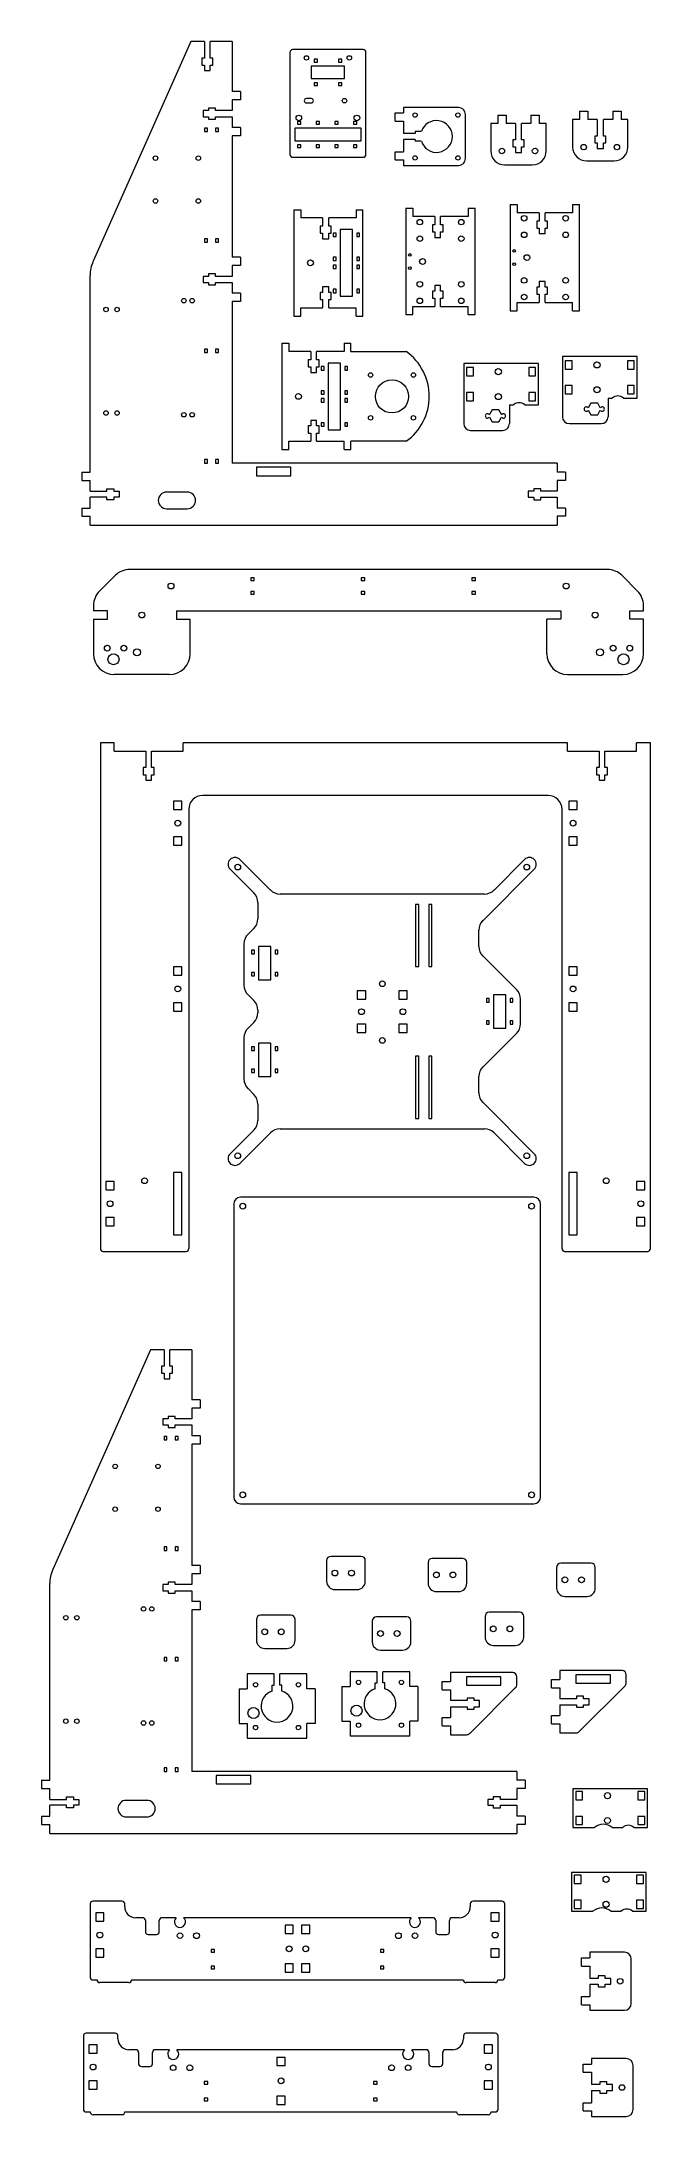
# Model space of a CAD drawing. Header units: millimetres. Extents: x -331 to 110, y -753 to 749.
import ezdxf

# ---------------------------------------------------------------- set-up
doc = ezdxf.new("R2010")
doc.units = ezdxf.units.MM

msp = doc.modelspace()

# ---------------------------------------------------------------- linework, layer by layer
at = {"color": 7, "linetype": 'Continuous', "lineweight": 15}
for p, q in [((-223, 749.4), (-293.7, 590.2)), ((-213.1, 749.4), (-223, 749.4)), ((-213.1, 737.4), (-215, 737.4)), ((-215, 737.4), (-215, 732.3)), ((-213.1, 749.4), (-213.1, 737.4)), ((-193, 749.4), (-208.9, 749.4)), ((-208.9, 737.4), (-208.9, 749.4)), ((-207, 737.4), (-208.9, 737.4)), ((-207, 732.3), (-207, 737.4)), ((-193, 749.4), (-193, 713.1)), ((-151.3, 741.5), (-151.3, 667.5)), ((-98.3, 743.5), (-149.3, 743.5)), ((-131.3, 736.5), (-133.8, 736.5)), ((-133.8, 736.5), (-133.8, 734.5)), ((-131.3, 734.5), (-131.3, 736.5)), ((-116.2, 736.5), (-116.2, 734.5)), ((-113.7, 736.5), (-116.2, 736.5)), ((-113.7, 734.5), (-113.7, 736.5)), ((-96.3, 667.5), (-96.3, 741.5)), ((-215, 732.3), (-213.1, 732.3)), ((-213.1, 732.3), (-213.1, 728.3)), ((-213.1, 728.3), (-208.9, 728.3)), ((-208.9, 728.3), (-208.9, 732.3)), ((-208.9, 732.3), (-207, 732.3)), ((-111.7, 731.5), (-135.8, 731.5)), ((-135.8, 731.5), (-135.8, 722.5)), ((-135.8, 722.5), (-111.7, 722.5)), ((-133.8, 734.5), (-131.3, 734.5)), ((-116.2, 734.5), (-113.7, 734.5)), ((-111.7, 722.5), (-111.7, 731.5)), ((-187, 713.1), (-193, 713.1)), ((-187, 707.1), (-193, 707.1)), ((-193, 707.1), (-193, 699.3)), ((-187, 713.1), (-187, 707.1)), ((-135.8, 708.1), (-139.3, 708.1)), ((-131.3, 719.5), (-133.8, 719.5)), ((-133.8, 719.5), (-133.8, 717.5)), ((-133.8, 717.5), (-131.3, 717.5)), ((-131.3, 717.5), (-131.3, 719.5)), ((-113.7, 719.5), (-116.2, 719.5)), ((-116.2, 719.5), (-116.2, 717.5)), ((-116.2, 717.5), (-113.7, 717.5)), ((-113.7, 717.5), (-113.7, 719.5)), ((-210.1, 699.3), (-214.1, 699.3)), ((-214.1, 699.3), (-214.1, 694.9)), ((-214.1, 694.9), (-210.1, 694.9)), ((-205, 701.1), (-210.1, 701.1)), ((-210.1, 701.1), (-210.1, 699.3)), ((-210.1, 694.9), (-210.1, 693.1)), ((-210.1, 693.1), (-205, 693.1)), ((-205, 699.3), (-205, 701.1)), ((-193, 699.3), (-205, 699.3)), ((-205, 693.1), (-205, 694.9)), ((-205, 694.9), (-193, 694.9)), ((-193, 694.9), (-193, 687.1)), ((-145.8, 691.5), (-145.8, 689.5)), ((-143.3, 691.5), (-145.8, 691.5)), ((-143.3, 689.5), (-143.3, 691.5)), ((-139.3, 704.9), (-135.8, 704.9)), ((-129.8, 691.5), (-132.3, 691.5)), ((-132.3, 691.5), (-132.3, 689.5)), ((-129.8, 689.5), (-129.8, 691.5)), ((-118.8, 691.5), (-118.8, 689.5)), ((-116.3, 691.5), (-118.8, 691.5)), ((-116.3, 689.5), (-116.3, 691.5)), ((-105.3, 691.5), (-105.3, 689.5)), ((-102.8, 691.5), (-105.3, 691.5)), ((-102.8, 689.5), (-102.8, 691.5)), ((-75.2, 691.6), (-75.2, 697.6)), ((-75.2, 697.6), (-69.2, 697.6)), ((-75.2, 691.6), (-69.2, 691.6)), ((-29.2, 701.6), (-69.2, 701.6)), ((-69.2, 701.6), (-69.2, 697.6)), ((-69.2, 691.6), (-69.2, 682.7)), ((-24.2, 664.6), (-24.2, 696.6)), ((-0.9, 696.1), (-0.9, 690.1)), ((-0.9, 696.1), (5.1, 696.1)), ((5.1, 696.1), (5.1, 690.1)), ((23.1, 696.1), (23.1, 690.1)), ((23.1, 696.1), (29.1, 696.1)), ((29.1, 696.1), (29.1, 690.1)), ((58.3, 692.9), (53.3, 692.9)), ((53.3, 692.9), (53.3, 672.9)), ((58.3, 698.9), (58.3, 692.9)), ((58.3, 698.9), (64.3, 698.9)), ((64.3, 698.9), (64.3, 692.9)), ((71.1, 692.9), (64.3, 692.9)), ((71.1, 692.9), (71.1, 680.9)), ((75.5, 680.9), (75.5, 692.9)), ((82.3, 692.9), (75.5, 692.9)), ((82.3, 698.9), (82.3, 692.9)), ((82.3, 698.9), (88.3, 698.9)), ((88.3, 698.9), (88.3, 692.9)), ((93.3, 692.9), (88.3, 692.9)), ((93.3, 672.9), (93.3, 692.9)), ((-213, 686.6), (-213, 684.1)), ((-211, 686.6), (-213, 686.6)), ((-213, 684.1), (-211, 684.1)), ((-211, 684.1), (-211, 686.6)), ((-205, 686.6), (-205, 684.1)), ((-203, 686.6), (-205, 686.6)), ((-205, 684.1), (-203, 684.1)), ((-203, 684.1), (-203, 686.6)), ((-187, 687.1), (-193, 687.1)), ((-187, 681.1), (-193, 681.1)), ((-193, 681.1), (-193, 593.1)), ((-187, 687.1), (-187, 681.1)), ((-99.7, 686.5), (-147.8, 686.5)), ((-147.8, 686.5), (-147.8, 677.5)), ((-147.8, 677.5), (-99.7, 677.5)), ((-145.8, 689.5), (-143.3, 689.5)), ((-132.3, 689.5), (-129.8, 689.5)), ((-118.8, 689.5), (-116.3, 689.5)), ((-105.3, 689.5), (-102.8, 689.5)), ((-99.7, 677.5), (-99.7, 686.5)), ((-60.7, 682.7), (-69.2, 682.7)), ((-69.2, 678.5), (-69.2, 669.6)), ((-60.7, 678.5), (-69.2, 678.5)), ((-56.2, 684.1), (-60.7, 684.1)), ((-60.7, 684.1), (-60.7, 682.7)), ((-60.7, 678.5), (-60.7, 677.1)), ((-56.2, 677.1), (-60.7, 677.1)), ((-5.9, 690.1), (-5.9, 670.1)), ((-0.9, 690.1), (-5.9, 690.1)), ((11.9, 690.1), (5.1, 690.1)), ((11.9, 678.1), (10.1, 678.1)), ((10.1, 678.1), (10.1, 673.1)), ((11.9, 690.1), (11.9, 678.1)), ((16.3, 678.1), (16.3, 690.1)), ((23.1, 690.1), (16.3, 690.1)), ((18.1, 678.1), (16.3, 678.1)), ((18.1, 673.1), (18.1, 678.1)), ((34.1, 690.1), (29.1, 690.1)), ((34.1, 670.1), (34.1, 690.1)), ((71.1, 680.9), (69.3, 680.9)), ((69.3, 680.9), (69.3, 675.9)), ((77.3, 680.9), (75.5, 680.9)), ((77.3, 675.9), (77.3, 680.9)), ((-149.3, 665.5), (-98.3, 665.5)), ((-145.8, 674.5), (-145.8, 672.5)), ((-143.3, 674.5), (-145.8, 674.5)), ((-145.8, 672.5), (-143.3, 672.5)), ((-143.3, 672.5), (-143.3, 674.5)), ((-132.3, 674.5), (-132.3, 672.5)), ((-129.8, 674.5), (-132.3, 674.5)), ((-132.3, 672.5), (-129.8, 672.5)), ((-129.8, 672.5), (-129.8, 674.5)), ((-116.3, 674.5), (-118.8, 674.5)), ((-118.8, 674.5), (-118.8, 672.5)), ((-118.8, 672.5), (-116.3, 672.5)), ((-116.3, 672.5), (-116.3, 674.5)), ((-102.8, 674.5), (-105.3, 674.5)), ((-105.3, 674.5), (-105.3, 672.5)), ((-105.3, 672.5), (-102.8, 672.5)), ((-102.8, 672.5), (-102.8, 674.5)), ((-75.2, 663.6), (-75.2, 669.6)), ((-75.2, 669.6), (-69.2, 669.6)), ((-75.2, 663.6), (-69.2, 663.6)), ((-69.2, 663.6), (-69.2, 659.6)), ((10.1, 673.1), (11.9, 673.1)), ((11.9, 673.1), (11.9, 669.1)), ((11.9, 669.1), (16.3, 669.1)), ((16.3, 669.1), (16.3, 673.1)), ((16.3, 673.1), (18.1, 673.1)), ((63.3, 662.9), (83.3, 662.9)), ((69.3, 675.9), (71.1, 675.9)), ((71.1, 675.9), (71.1, 671.9)), ((71.1, 671.9), (75.5, 671.9)), ((75.5, 671.9), (75.5, 675.9)), ((75.5, 675.9), (77.3, 675.9)), ((-69.2, 659.6), (-29.2, 659.6)), ((4.1, 660.1), (24.1, 660.1)), ((8.2, 631.4), (8.2, 554.4)), ((8.2, 631.4), (13.2, 631.4)), ((13.2, 631.4), (13.2, 625.4)), ((53.2, 631.4), (53.2, 625.4)), ((53.2, 631.4), (58.2, 631.4)), ((58.2, 554.4), (58.2, 631.4)), ((-148.4, 627.6), (-148.4, 550.6)), ((-148.4, 627.6), (-143.4, 627.6)), ((-143.4, 627.6), (-143.4, 621.6)), ((-127.6, 621.6), (-143.4, 621.6)), ((-127.6, 621.6), (-127.6, 615.6)), ((-123.2, 615.6), (-123.2, 621.6)), ((-103.4, 621.6), (-123.2, 621.6)), ((-103.4, 627.6), (-98.4, 627.6)), ((-103.4, 627.6), (-103.4, 621.6)), ((-98.4, 550.6), (-98.4, 627.6)), ((-67.3, 628.6), (-67.3, 551.6)), ((-67.3, 628.6), (-62.3, 628.6)), ((-62.3, 628.6), (-62.3, 622.6)), ((-46.4, 622.6), (-62.3, 622.6)), ((-46.4, 616.6), (-48.2, 616.6)), ((-48.2, 616.6), (-48.2, 611.5)), ((-46.4, 622.6), (-46.4, 616.6)), ((-42.2, 616.6), (-42.2, 622.6)), ((-22.3, 622.6), (-42.2, 622.6)), ((-40.4, 616.6), (-42.2, 616.6)), ((-40.4, 611.5), (-40.4, 616.6)), ((-22.3, 628.6), (-22.3, 622.6)), ((-22.3, 628.6), (-17.3, 628.6)), ((-17.3, 551.6), (-17.3, 628.6)), ((29.1, 625.4), (13.2, 625.4)), ((29.1, 619.4), (27.3, 619.4)), ((27.3, 619.4), (27.3, 614.3)), ((29.1, 625.4), (29.1, 619.4)), ((33.3, 619.4), (33.3, 625.4)), ((53.2, 625.4), (33.3, 625.4)), ((35.1, 619.4), (33.3, 619.4)), ((35.1, 614.3), (35.1, 619.4)), ((-213, 606.6), (-213, 604.1)), ((-211, 606.6), (-213, 606.6)), ((-213, 604.1), (-211, 604.1)), ((-211, 604.1), (-211, 606.6)), ((-205, 606.6), (-205, 604.1)), ((-203, 606.6), (-205, 606.6)), ((-205, 604.1), (-203, 604.1)), ((-203, 604.1), (-203, 606.6)), ((-127.6, 615.6), (-129.4, 615.6)), ((-129.4, 615.6), (-129.4, 610.5)), ((-129.4, 610.5), (-127.6, 610.5)), ((-127.6, 610.5), (-127.6, 606.5)), ((-127.6, 606.5), (-123.2, 606.5)), ((-121.4, 615.6), (-123.2, 615.6)), ((-123.2, 606.5), (-123.2, 610.5)), ((-123.2, 610.5), (-121.4, 610.5)), ((-121.4, 610.5), (-121.4, 615.6)), ((-117.9, 610.7), (-119.9, 610.7)), ((-119.9, 610.7), (-119.9, 608.2)), ((-119.9, 608.2), (-117.9, 608.2)), ((-117.9, 608.2), (-117.9, 610.7)), ((-105.9, 613.2), (-114.9, 613.2)), ((-114.9, 613.2), (-114.9, 565)), ((-105.9, 565), (-105.9, 613.2)), ((-100.9, 610.7), (-102.9, 610.7)), ((-102.9, 610.7), (-102.9, 608.2)), ((-102.9, 608.2), (-100.9, 608.2)), ((-100.9, 608.2), (-100.9, 610.7)), ((-48.2, 611.5), (-46.4, 611.5)), ((-46.4, 611.5), (-46.4, 607.5)), ((-46.4, 607.5), (-42.2, 607.5)), ((-42.2, 607.5), (-42.2, 611.5)), ((-42.2, 611.5), (-40.4, 611.5)), ((27.3, 614.3), (29.1, 614.3)), ((29.1, 614.3), (29.1, 610.3)), ((29.1, 610.3), (33.3, 610.3)), ((33.3, 610.3), (33.3, 614.3)), ((33.3, 614.3), (35.1, 614.3)), ((-187, 593.1), (-193, 593.1)), ((-187, 587.1), (-193, 587.1)), ((-193, 587.1), (-193, 579.3)), ((-187, 593.1), (-187, 587.1)), ((-117.9, 593.2), (-119.9, 593.2)), ((-119.9, 593.2), (-119.9, 590.7)), ((-119.9, 590.7), (-117.9, 590.7)), ((-117.9, 587.5), (-119.9, 587.5)), ((-119.9, 587.5), (-119.9, 585)), ((-117.9, 590.7), (-117.9, 593.2)), ((-117.9, 585), (-117.9, 587.5)), ((-100.9, 593.2), (-102.9, 593.2)), ((-102.9, 593.2), (-102.9, 590.7)), ((-102.9, 590.7), (-100.9, 590.7)), ((-100.9, 587.5), (-102.9, 587.5)), ((-102.9, 587.5), (-102.9, 585)), ((-100.9, 590.7), (-100.9, 593.2)), ((-100.9, 585), (-100.9, 587.5)), ((-295.8, 437.6), (-295.8, 580)), ((-210.1, 579.3), (-214.1, 579.3)), ((-214.1, 579.3), (-214.1, 574.9)), ((-214.1, 574.9), (-210.1, 574.9)), ((-205, 581.1), (-210.1, 581.1)), ((-210.1, 581.1), (-210.1, 579.3)), ((-210.1, 574.9), (-210.1, 573.1)), ((-210.1, 573.1), (-205, 573.1)), ((-205, 579.3), (-205, 581.1)), ((-193, 579.3), (-205, 579.3)), ((-205, 573.1), (-205, 574.9)), ((-205, 574.9), (-193, 574.9)), ((-193, 574.9), (-193, 567.1)), ((-123.2, 571.7), (-127.6, 571.7)), ((-127.6, 571.7), (-127.6, 567.7)), ((-123.2, 567.7), (-123.2, 571.7)), ((-119.9, 585), (-117.9, 585)), ((-102.9, 585), (-100.9, 585)), ((-46.4, 572.7), (-46.4, 568.7)), ((-42.2, 572.7), (-46.4, 572.7)), ((-42.2, 568.7), (-42.2, 572.7)), ((27.3, 571.5), (27.3, 566.4)), ((29.1, 571.5), (27.3, 571.5)), ((33.3, 575.5), (29.1, 575.5)), ((29.1, 575.5), (29.1, 571.5)), ((33.3, 571.5), (33.3, 575.5)), ((35.1, 571.5), (33.3, 571.5)), ((35.1, 566.4), (35.1, 571.5)), ((-187, 567.1), (-193, 567.1)), ((-187, 561.1), (-193, 561.1)), ((-193, 561.1), (-193, 444.1)), ((-187, 567.1), (-187, 561.1)), ((-143.4, 556.6), (-127.6, 556.6)), ((-143.4, 550.6), (-143.4, 556.6)), ((-127.6, 567.7), (-129.4, 567.7)), ((-129.4, 567.7), (-129.4, 562.6)), ((-129.4, 562.6), (-127.6, 562.6)), ((-127.6, 562.6), (-127.6, 556.6)), ((-121.4, 567.7), (-123.2, 567.7)), ((-123.2, 556.6), (-123.2, 562.6)), ((-123.2, 562.6), (-121.4, 562.6)), ((-123.2, 556.6), (-103.4, 556.6)), ((-121.4, 562.6), (-121.4, 567.7)), ((-117.9, 570), (-119.9, 570)), ((-119.9, 570), (-119.9, 567.5)), ((-119.9, 567.5), (-117.9, 567.5)), ((-117.9, 567.5), (-117.9, 570)), ((-114.9, 565), (-105.9, 565)), ((-103.4, 550.6), (-103.4, 556.6)), ((-100.9, 570), (-102.9, 570)), ((-102.9, 570), (-102.9, 567.5)), ((-102.9, 567.5), (-100.9, 567.5)), ((-100.9, 567.5), (-100.9, 570)), ((-62.3, 557.6), (-46.4, 557.6)), ((-62.3, 551.6), (-62.3, 557.6)), ((-46.4, 568.7), (-48.2, 568.7)), ((-48.2, 568.7), (-48.2, 563.6)), ((-48.2, 563.6), (-46.4, 563.6)), ((-46.4, 563.6), (-46.4, 557.6)), ((-40.4, 568.7), (-42.2, 568.7)), ((-42.2, 557.6), (-42.2, 563.6)), ((-42.2, 563.6), (-40.4, 563.6)), ((-42.2, 557.6), (-22.3, 557.6)), ((-40.4, 563.6), (-40.4, 568.7)), ((-22.3, 551.6), (-22.3, 557.6)), ((13.2, 560.4), (29.1, 560.4)), ((13.2, 554.4), (13.2, 560.4)), ((27.3, 566.4), (29.1, 566.4)), ((29.1, 566.4), (29.1, 560.4)), ((33.3, 560.4), (33.3, 566.4)), ((33.3, 566.4), (35.1, 566.4)), ((33.3, 560.4), (53.2, 560.4)), ((53.2, 554.4), (53.2, 560.4)), ((-148.4, 550.6), (-143.4, 550.6)), ((-103.4, 550.6), (-98.4, 550.6)), ((-67.3, 551.6), (-62.3, 551.6)), ((-22.3, 551.6), (-17.3, 551.6)), ((8.2, 554.4), (13.2, 554.4)), ((53.2, 554.4), (58.2, 554.4)), ((-213, 526.6), (-213, 524.1)), ((-211, 526.6), (-213, 526.6)), ((-211, 524.1), (-211, 526.6)), ((-205, 526.6), (-205, 524.1)), ((-203, 526.6), (-205, 526.6)), ((-203, 524.1), (-203, 526.6)), ((-157.1, 530.9), (-157.1, 453.9)), ((-157.1, 530.9), (-152.1, 530.9)), ((-152.1, 530.9), (-152.1, 524.9)), ((-112.1, 530.9), (-112.1, 524.9)), ((-112.1, 530.9), (-107.1, 530.9)), ((-107.1, 524.9), (-107.1, 530.9)), ((-213, 524.1), (-211, 524.1)), ((-205, 524.1), (-203, 524.1)), ((-136.2, 524.9), (-152.1, 524.9)), ((-136.2, 518.9), (-138.1, 518.9)), ((-138.1, 518.9), (-138.1, 513.8)), ((-138.1, 513.8), (-136.2, 513.8)), ((-136.2, 524.9), (-136.2, 518.9)), ((-136.2, 513.8), (-136.2, 509.8)), ((-132, 518.9), (-132, 524.9)), ((-112.1, 524.9), (-132, 524.9)), ((-130.1, 518.9), (-132, 518.9)), ((-132, 509.8), (-132, 513.8)), ((-132, 513.8), (-130.1, 513.8)), ((-130.1, 513.8), (-130.1, 518.9)), ((-126.6, 514), (-128.6, 514)), ((-128.6, 514), (-128.6, 511.5)), ((-128.6, 511.5), (-126.6, 511.5)), ((-126.6, 511.5), (-126.6, 514)), ((-114.6, 516.5), (-123.6, 516.5)), ((-123.6, 516.5), (-123.6, 468.3)), ((-114.6, 468.3), (-114.6, 516.5)), ((-109.6, 514), (-111.6, 514)), ((-111.6, 514), (-111.6, 511.5)), ((-111.6, 511.5), (-109.6, 511.5)), ((-109.6, 511.5), (-109.6, 514)), ((-107.1, 524.9), (-67.1, 524.9)), ((-25.5, 516.3), (-25.5, 472.8)), ((28.5, 516.3), (-25.5, 516.3)), ((-18.5, 513.3), (-23.5, 513.3)), ((-23.5, 513.3), (-23.5, 507.3)), ((-18.5, 507.3), (-18.5, 513.3)), ((26.5, 513.3), (21.5, 513.3)), ((21.5, 513.3), (21.5, 507.3)), ((26.5, 507.3), (26.5, 513.3)), ((28.5, 486.3), (28.5, 516.3)), ((99.9, 521.2), (45.9, 521.2)), ((45.9, 521.2), (45.9, 477.7)), ((47.9, 518.2), (47.9, 512.2)), ((52.9, 518.2), (47.9, 518.2)), ((47.9, 512.2), (52.9, 512.2)), ((52.9, 512.2), (52.9, 518.2)), ((92.9, 518.2), (92.9, 512.2)), ((97.9, 518.2), (92.9, 518.2)), ((92.9, 512.2), (97.9, 512.2)), ((97.9, 512.2), (97.9, 518.2)), ((99.9, 491.2), (99.9, 521.2)), ((-136.2, 509.8), (-132, 509.8)), ((-126.6, 496.5), (-128.6, 496.5)), ((-128.6, 496.5), (-128.6, 494)), ((-126.6, 494), (-126.6, 496.5)), ((-109.6, 496.5), (-111.6, 496.5)), ((-111.6, 496.5), (-111.6, 494)), ((-109.6, 494), (-109.6, 496.5)), ((-23.5, 507.3), (-18.5, 507.3)), ((21.5, 507.3), (26.5, 507.3)), ((52.9, 500.2), (47.9, 500.2)), ((47.9, 500.2), (47.9, 494.2)), ((52.9, 494.2), (52.9, 500.2)), ((92.9, 500.2), (92.9, 494.2)), ((97.9, 500.2), (92.9, 500.2)), ((97.9, 494.2), (97.9, 500.2)), ((-128.6, 494), (-126.6, 494)), ((-126.6, 490.8), (-128.6, 490.8)), ((-128.6, 490.8), (-128.6, 488.3)), ((-128.6, 488.3), (-126.6, 488.3)), ((-126.6, 488.3), (-126.6, 490.8)), ((-111.6, 494), (-109.6, 494)), ((-109.6, 490.8), (-111.6, 490.8)), ((-111.6, 490.8), (-111.6, 488.3)), ((-111.6, 488.3), (-109.6, 488.3)), ((-109.6, 488.3), (-109.6, 490.8)), ((-23.5, 495.3), (-23.5, 489.3)), ((-18.5, 495.3), (-23.5, 495.3)), ((-23.5, 489.3), (-18.5, 489.3)), ((-18.5, 489.3), (-18.5, 495.3)), ((-5, 482.6), (-6.9, 479.2)), ((-0.1, 482.6), (-5, 482.6)), ((1.9, 479.2), (-0.1, 482.6)), ((7.6, 486.3), (10.6, 486.3)), ((7.6, 486.3), (7.6, 472.8)), ((18.6, 486.3), (28.5, 486.3)), ((21.5, 495.3), (21.5, 489.3)), ((26.5, 495.3), (21.5, 495.3)), ((21.5, 489.3), (26.5, 489.3)), ((26.5, 489.3), (26.5, 495.3)), ((47.9, 494.2), (52.9, 494.2)), ((66.4, 487.5), (64.5, 484.1)), ((64.5, 482.4), (66.4, 479)), ((71.4, 487.5), (66.4, 487.5)), ((73.3, 484.1), (71.4, 487.5)), ((71.4, 479), (73.3, 482.4)), ((79, 491.2), (82, 491.2)), ((79, 491.2), (79, 477.7)), ((90, 491.2), (99.9, 491.2)), ((92.9, 494.2), (97.9, 494.2)), ((-136.2, 471), (-138.1, 471)), ((-138.1, 471), (-138.1, 465.9)), ((-138.1, 465.9), (-136.2, 465.9)), ((-132, 475), (-136.2, 475)), ((-136.2, 475), (-136.2, 471)), ((-136.2, 465.9), (-136.2, 459.9)), ((-132, 471), (-132, 475)), ((-130.1, 471), (-132, 471)), ((-132, 459.9), (-132, 465.9)), ((-132, 465.9), (-130.1, 465.9)), ((-130.1, 465.9), (-130.1, 471)), ((-126.6, 473.3), (-128.6, 473.3)), ((-128.6, 473.3), (-128.6, 470.8)), ((-128.6, 470.8), (-126.6, 470.8)), ((-126.6, 470.8), (-126.6, 473.3)), ((-123.6, 468.3), (-114.6, 468.3)), ((-109.6, 473.3), (-111.6, 473.3)), ((-111.6, 473.3), (-111.6, 470.8)), ((-111.6, 470.8), (-109.6, 470.8)), ((-109.6, 470.8), (-109.6, 473.3)), ((-20.5, 467.8), (2.6, 467.8)), ((-6.9, 477.4), (-5, 474.1)), ((-5, 474.1), (-0.1, 474.1)), ((-0.1, 474.1), (1.9, 477.4)), ((50.9, 472.7), (74, 472.7)), ((66.4, 479), (71.4, 479)), ((-157.1, 453.9), (-152.1, 453.9)), ((-152.1, 459.9), (-136.2, 459.9)), ((-152.1, 453.9), (-152.1, 459.9)), ((-132, 459.9), (-112.1, 459.9)), ((-112.1, 453.9), (-112.1, 459.9)), ((-112.1, 453.9), (-107.1, 453.9)), ((-107.1, 453.9), (-107.1, 459.9)), ((-67.1, 459.9), (-107.1, 459.9)), ((-301.8, 437.6), (-301.8, 431.6)), ((-301.8, 437.6), (-295.8, 437.6)), ((-211, 446.6), (-213, 446.6)), ((-213, 446.6), (-213, 444.1)), ((-213, 444.1), (-211, 444.1)), ((-211, 444.1), (-211, 446.6)), ((-203, 446.6), (-205, 446.6)), ((-205, 446.6), (-205, 444.1)), ((-205, 444.1), (-203, 444.1)), ((-203, 444.1), (-203, 446.6)), ((42.2, 444.1), (-193, 444.1)), ((-150.5, 441.2), (-175.5, 441.2)), ((-175.5, 441.2), (-175.5, 435)), ((-150.5, 435), (-150.5, 441.2)), ((42.2, 444.1), (42.2, 437.6)), ((48.2, 437.6), (42.2, 437.6)), ((48.2, 437.6), (48.2, 431.6)), ((-301.8, 431.6), (-295.8, 431.6)), ((-295.8, 423.7), (-295.8, 431.6)), ((-295.8, 423.7), (-283.8, 423.7)), ((-283.8, 425.6), (-278.7, 425.6)), ((-283.8, 423.7), (-283.8, 425.6)), ((-278.7, 425.6), (-278.7, 423.7)), ((-278.7, 423.7), (-274.7, 423.7)), ((-274.7, 423.7), (-274.7, 419.5)), ((-225.5, 423.1), (-240.5, 423.1)), ((-175.5, 435), (-150.5, 435)), ((25.1, 423.7), (21.1, 423.7)), ((21.1, 423.7), (21.1, 419.5)), ((30.2, 425.6), (25.1, 425.6)), ((25.1, 425.6), (25.1, 423.7)), ((30.2, 423.7), (30.2, 425.6)), ((42.2, 423.7), (30.2, 423.7)), ((48.2, 431.6), (42.2, 431.6)), ((42.2, 431.6), (42.2, 423.7)), ((-301.8, 411.6), (-301.8, 405.6)), ((-301.8, 411.6), (-295.8, 411.6)), ((-295.8, 411.6), (-295.8, 419.5)), ((-283.8, 419.5), (-295.8, 419.5)), ((-283.8, 417.6), (-283.8, 419.5)), ((-278.7, 417.6), (-283.8, 417.6)), ((-278.7, 419.5), (-278.7, 417.6)), ((-274.7, 419.5), (-278.7, 419.5)), ((-240.5, 411.1), (-225.5, 411.1)), ((21.1, 419.5), (25.1, 419.5)), ((25.1, 419.5), (25.1, 417.6)), ((25.1, 417.6), (30.2, 417.6)), ((30.2, 417.6), (30.2, 419.5)), ((30.2, 419.5), (42.2, 419.5)), ((42.2, 419.5), (42.2, 411.6)), ((48.2, 411.6), (42.2, 411.6)), ((48.2, 411.6), (48.2, 405.6)), ((-301.8, 405.6), (-295.8, 405.6)), ((-295.8, 399.1), (-295.8, 405.6)), ((-295.8, 399.1), (42.2, 399.1)), ((48.2, 405.6), (42.2, 405.6)), ((42.2, 405.6), (42.2, 399.1)), ((-277.7, 362.7), (-289, 351.5)), ((78.4, 367.1), (-267.1, 367.1)), ((-177.1, 361.1), (-179.6, 361.1)), ((-179.6, 361.1), (-179.6, 359.1)), ((-177.1, 359.1), (-177.1, 361.1)), ((-97.1, 361.1), (-99.6, 361.1)), ((-99.6, 361.1), (-99.6, 359.1)), ((-97.1, 359.1), (-97.1, 361.1)), ((-17.1, 361.1), (-19.6, 361.1)), ((-19.6, 361.1), (-19.6, 359.1)), ((-17.1, 359.1), (-17.1, 361.1)), ((100.3, 351.5), (89, 362.7)), ((-179.6, 359.1), (-177.1, 359.1)), ((-177.1, 351.1), (-179.6, 351.1)), ((-179.6, 351.1), (-179.6, 349.1)), ((-179.6, 349.1), (-177.1, 349.1)), ((-177.1, 349.1), (-177.1, 351.1)), ((-99.6, 359.1), (-97.1, 359.1)), ((-99.6, 351.1), (-99.6, 349.1)), ((-97.1, 351.1), (-99.6, 351.1)), ((-99.6, 349.1), (-97.1, 349.1)), ((-97.1, 349.1), (-97.1, 351.1)), ((-19.6, 359.1), (-17.1, 359.1)), ((-17.1, 351.1), (-19.6, 351.1)), ((-19.6, 351.1), (-19.6, 349.1)), ((-19.6, 349.1), (-17.1, 349.1)), ((-17.1, 349.1), (-17.1, 351.1)), ((-293.4, 340.9), (-293.4, 337.1)), ((-283.3, 337.1), (-293.4, 337.1)), ((-293.4, 331.1), (-283.3, 331.1)), ((-293.4, 331.1), (-293.4, 306.1)), ((-283.3, 331.1), (-283.3, 337.1)), ((-233.4, 337.1), (-233.4, 331.1)), ((-233.4, 337.1), (44.7, 337.1)), ((-233.4, 331.1), (-223.4, 331.1)), ((-223.4, 306.1), (-223.4, 331.1)), ((34.6, 306.1), (34.6, 331.1)), ((44.7, 331.1), (34.6, 331.1)), ((44.7, 337.1), (44.7, 331.1)), ((94.6, 337.1), (104.6, 337.1)), ((94.6, 331.1), (94.6, 337.1)), ((104.6, 331.1), (94.6, 331.1)), ((104.6, 337.1), (104.6, 340.9)), ((104.6, 306.1), (104.6, 331.1)), ((-238.4, 291.1), (-278.4, 291.1)), ((49.6, 291.1), (89.6, 291.1)), ((-278.4, 241.6), (-288.4, 241.6)), ((-288.4, 241.6), (-288.4, -124.6)), ((-278.4, 235.6), (-278.4, 241.6)), ((-228.4, 235.6), (-228.4, 241.6)), ((49.6, 241.6), (-228.4, 241.6)), ((49.6, 235.6), (49.6, 241.6)), ((109.6, 241.6), (99.6, 241.6)), ((99.6, 235.6), (99.6, 241.6)), ((109.6, -124.6), (109.6, 241.6)), ((-278.4, 235.6), (-255.4, 235.6)), ((-255.4, 235.6), (-255.4, 223.6)), ((-251.3, 223.6), (-251.3, 235.6)), ((-251.3, 235.6), (-228.4, 235.6)), ((49.6, 235.6), (72.5, 235.6)), ((72.5, 235.6), (72.5, 223.6)), ((76.6, 223.6), (76.6, 235.6)), ((76.6, 235.6), (99.6, 235.6)), ((-255.4, 223.6), (-257.4, 223.6)), ((-257.4, 223.6), (-257.4, 218.5)), ((-257.4, 218.5), (-255.4, 218.5)), ((-255.4, 218.5), (-255.4, 214.5)), ((-255.4, 214.5), (-251.3, 214.5)), ((-249.4, 223.6), (-251.3, 223.6)), ((-251.3, 214.5), (-251.3, 218.5)), ((-251.3, 218.5), (-249.4, 218.5)), ((-249.4, 218.5), (-249.4, 223.6)), ((72.5, 223.6), (70.6, 223.6)), ((70.6, 223.6), (70.6, 218.5)), ((70.6, 218.5), (72.5, 218.5)), ((72.5, 218.5), (72.5, 214.5)), ((72.5, 214.5), (76.6, 214.5)), ((78.6, 223.6), (76.6, 223.6)), ((76.6, 214.5), (76.6, 218.5)), ((76.6, 218.5), (78.6, 218.5)), ((78.6, 218.5), (78.6, 223.6)), ((-229.4, 199.4), (-235.4, 199.4)), ((-235.4, 199.4), (-235.4, 193.4)), ((-229.4, 193.4), (-229.4, 199.4)), ((35.6, 203.4), (-214.4, 203.4)), ((50.6, 199.4), (50.6, 193.4)), ((56.6, 199.4), (50.6, 199.4)), ((56.6, 193.4), (56.6, 199.4)), ((-235.4, 193.4), (-229.4, 193.4)), ((-224.4, 193.4), (-224.4, -124.6)), ((45.6, -124.6), (45.6, 193.4)), ((50.6, 193.4), (56.6, 193.4)), ((-229.4, 173.4), (-235.4, 173.4)), ((-235.4, 173.4), (-235.4, 167.4)), ((-235.4, 167.4), (-229.4, 167.4)), ((-229.4, 167.4), (-229.4, 173.4)), ((50.6, 173.4), (50.6, 167.4)), ((56.6, 173.4), (50.6, 173.4)), ((50.6, 167.4), (56.6, 167.4)), ((56.6, 167.4), (56.6, 173.4)), ((-165.4, 135), (-187.5, 157.1)), ((18.5, 157.1), (-3.5, 135)), ((-194.5, 150.1), (-177.4, 133)), ((-11.5, 113), (25.5, 150.1)), ((-174.5, 126), (-174.5, 114.2)), ((-10.6, 132.1), (-158.3, 132.1)), ((-60.3, 124.6), (-60.3, 79.6)), ((-58.1, 124.6), (-60.3, 124.6)), ((-58.1, 79.6), (-58.1, 124.6)), ((-48.6, 124.6), (-50.8, 124.6)), ((-50.8, 124.6), (-50.8, 79.6)), ((-48.6, 79.6), (-48.6, 124.6)), ((-177.4, 107.2), (-181.5, 103)), ((-14.5, 94.2), (-14.5, 106)), ((-184.5, 96), (-184.5, 66.2)), ((-177, 91.4), (-179, 91.4)), ((-179, 91.4), (-179, 88.9)), ((-177, 88.9), (-177, 91.4)), ((-165, 94.1), (-174, 94.1)), ((-174, 94.1), (-174, 70)), ((-165, 70), (-165, 94.1)), ((-160, 91.4), (-162, 91.4)), ((-162, 91.4), (-162, 88.9)), ((-160, 88.9), (-160, 91.4)), ((-229.4, 79.4), (-235.4, 79.4)), ((-235.4, 79.4), (-235.4, 73.4)), ((-229.4, 73.4), (-229.4, 79.4)), ((-179, 88.9), (-177, 88.9)), ((-177, 75.3), (-179, 75.3)), ((-179, 75.3), (-179, 72.8)), ((-177, 72.8), (-177, 75.3)), ((-162, 88.9), (-160, 88.9)), ((-162, 75.3), (-162, 72.8)), ((-160, 75.3), (-162, 75.3)), ((-160, 72.8), (-160, 75.3)), ((-60.3, 79.6), (-58.1, 79.6)), ((-50.8, 79.6), (-48.6, 79.6)), ((12.6, 63), (-11.5, 87.2)), ((50.6, 79.4), (50.6, 73.4)), ((56.6, 79.4), (50.6, 79.4)), ((56.6, 73.4), (56.6, 79.4)), ((-235.4, 73.4), (-229.4, 73.4)), ((-179, 72.8), (-177, 72.8)), ((-174, 70), (-165, 70)), ((-162, 72.8), (-160, 72.8)), ((-96.4, 61.9), (-102.5, 61.9)), ((-102.5, 61.9), (-102.5, 55.9)), ((-96.4, 55.9), (-96.4, 61.9)), ((-66.4, 61.9), (-72.5, 61.9)), ((-72.5, 61.9), (-72.5, 55.9)), ((-66.4, 55.9), (-66.4, 61.9)), ((50.6, 73.4), (56.6, 73.4)), ((-229.4, 53.4), (-235.4, 53.4)), ((-235.4, 53.4), (-235.4, 47.4)), ((-235.4, 47.4), (-229.4, 47.4)), ((-229.4, 47.4), (-229.4, 53.4)), ((-181.5, 59.2), (-177.4, 55)), ((-174.5, 48), (-174.5, 46.2)), ((-102.5, 55.9), (-96.4, 55.9)), ((-72.5, 55.9), (-66.4, 55.9)), ((-7, 56.4), (-9, 56.4)), ((-9, 56.4), (-9, 53.9)), ((-9, 53.9), (-7, 53.9)), ((-7, 53.9), (-7, 56.4)), ((5, 59.1), (-4, 59.1)), ((-4, 59.1), (-4, 35)), ((5, 35), (5, 59.1)), ((10, 56.4), (8, 56.4)), ((8, 56.4), (8, 53.9)), ((8, 53.9), (10, 53.9)), ((10, 53.9), (10, 56.4)), ((15.5, 38.2), (15.5, 56)), ((56.6, 53.4), (50.6, 53.4)), ((50.6, 53.4), (50.6, 47.4)), ((50.6, 47.4), (56.6, 47.4)), ((56.6, 47.4), (56.6, 53.4)), ((-177.4, 39.2), (-181.5, 35)), ((-96.4, 37.9), (-102.5, 37.9)), ((-102.5, 37.9), (-102.5, 31.9)), ((-102.5, 31.9), (-96.4, 31.9)), ((-96.4, 31.9), (-96.4, 37.9)), ((-66.4, 37.9), (-72.5, 37.9)), ((-72.5, 37.9), (-72.5, 31.9)), ((-72.5, 31.9), (-66.4, 31.9)), ((-66.4, 31.9), (-66.4, 37.9)), ((-11.5, 7), (12.6, 31.2)), ((-9, 40.3), (-9, 37.8)), ((-7, 40.3), (-9, 40.3)), ((-9, 37.8), (-7, 37.8)), ((-7, 37.8), (-7, 40.3)), ((-4, 35), (5, 35)), ((10, 40.3), (8, 40.3)), ((8, 40.3), (8, 37.8)), ((8, 37.8), (10, 37.8)), ((10, 37.8), (10, 40.3)), ((-184.5, 28), (-184.5, -1.8)), ((-177, 21.4), (-179, 21.4)), ((-179, 21.4), (-179, 18.9)), ((-179, 18.9), (-177, 18.9)), ((-177, 18.9), (-177, 21.4)), ((-165, 24.1), (-174, 24.1)), ((-174, 24.1), (-174, 0)), ((-165, 0), (-165, 24.1)), ((-160, 21.4), (-162, 21.4)), ((-162, 21.4), (-162, 18.9)), ((-162, 18.9), (-160, 18.9)), ((-160, 18.9), (-160, 21.4)), ((-177, 5.3), (-179, 5.3)), ((-179, 5.3), (-179, 2.8)), ((-179, 2.8), (-177, 2.8)), ((-177, 2.8), (-177, 5.3)), ((-174, 0), (-165, 0)), ((-162, 5.3), (-162, 2.8)), ((-160, 5.3), (-162, 5.3)), ((-162, 2.8), (-160, 2.8)), ((-160, 2.8), (-160, 5.3)), ((-60.3, 14.6), (-60.3, -30.4)), ((-58.1, 14.6), (-60.3, 14.6)), ((-58.1, -30.4), (-58.1, 14.6)), ((-48.6, 14.6), (-50.8, 14.6)), ((-50.8, 14.6), (-50.8, -30.4)), ((-48.6, -30.4), (-48.6, 14.6)), ((-181.5, -8.8), (-177.4, -13)), ((-14.5, -11.8), (-14.5, 0)), ((-174.5, -20), (-174.5, -31.8)), ((25.5, -55.9), (-11.5, -18.8)), ((-177.4, -38.8), (-194.5, -55.9)), ((-187.5, -62.9), (-165.4, -40.8)), ((-158.3, -37.9), (-10.6, -37.9)), ((-60.3, -30.4), (-58.1, -30.4)), ((-50.8, -30.4), (-48.6, -30.4)), ((-3.5, -40.8), (18.5, -62.9)), ((-229.4, -69.6), (-235.4, -69.6)), ((-235.4, -69.6), (-235.4, -114.6)), ((-229.4, -114.6), (-229.4, -69.6)), ((50.6, -69.6), (50.6, -114.6)), ((56.6, -69.6), (50.6, -69.6)), ((56.6, -114.6), (56.6, -69.6)), ((-278.4, -76.1), (-284.4, -76.1)), ((-284.4, -76.1), (-284.4, -82.1)), ((-284.4, -82.1), (-278.4, -82.1)), ((-278.4, -82.1), (-278.4, -76.1)), ((25.1, -87.4), (-186.9, -87.4)), ((105.6, -76.1), (99.6, -76.1)), ((99.6, -76.1), (99.6, -82.1)), ((99.6, -82.1), (105.6, -82.1)), ((105.6, -82.1), (105.6, -76.1)), ((-278.4, -102.1), (-284.4, -102.1)), ((-284.4, -102.1), (-284.4, -108.1)), ((-278.4, -108.1), (-278.4, -102.1)), ((-191.9, -92.4), (-191.9, -304.4)), ((30.1, -304.4), (30.1, -92.4)), ((99.6, -102.1), (99.6, -108.1)), ((105.6, -102.1), (99.6, -102.1)), ((105.6, -108.1), (105.6, -102.1)), ((-284.4, -108.1), (-278.4, -108.1)), ((-235.4, -114.6), (-229.4, -114.6)), ((50.6, -114.6), (56.6, -114.6)), ((99.6, -108.1), (105.6, -108.1)), ((-286.4, -126.6), (-226.4, -126.6)), ((47.6, -126.6), (107.6, -126.6)), ((-252.2, -197.8), (-322.8, -357)), ((-242.3, -197.8), (-252.2, -197.8)), ((-242.3, -209.8), (-244.2, -209.8)), ((-244.2, -209.8), (-244.2, -214.9)), ((-242.3, -197.8), (-242.3, -209.8)), ((-222.2, -197.8), (-238.1, -197.8)), ((-238.1, -209.8), (-238.1, -197.8)), ((-236.2, -209.8), (-238.1, -209.8)), ((-236.2, -214.9), (-236.2, -209.8)), ((-222.2, -197.8), (-222.2, -234.1)), ((-244.2, -214.9), (-242.3, -214.9)), ((-242.3, -214.9), (-242.3, -218.9)), ((-242.3, -218.9), (-238.1, -218.9)), ((-238.1, -218.9), (-238.1, -214.9)), ((-238.1, -214.9), (-236.2, -214.9)), ((-216.2, -234.1), (-222.2, -234.1)), ((-216.2, -240.1), (-222.2, -240.1)), ((-222.2, -240.1), (-222.2, -247.9)), ((-216.2, -234.1), (-216.2, -240.1)), ((-239.3, -247.9), (-243.3, -247.9)), ((-243.3, -247.9), (-243.3, -252.3)), ((-243.3, -252.3), (-239.3, -252.3)), ((-234.2, -246.1), (-239.3, -246.1)), ((-239.3, -246.1), (-239.3, -247.9)), ((-239.3, -252.3), (-239.3, -254.1)), ((-239.3, -254.1), (-234.2, -254.1)), ((-234.2, -247.9), (-234.2, -246.1)), ((-222.2, -247.9), (-234.2, -247.9)), ((-234.2, -254.1), (-234.2, -252.3)), ((-234.2, -252.3), (-222.2, -252.3)), ((-222.2, -252.3), (-222.2, -260.1)), ((-242.2, -260.6), (-242.2, -263.1)), ((-240.2, -260.6), (-242.2, -260.6)), ((-242.2, -263.1), (-240.2, -263.1)), ((-240.2, -263.1), (-240.2, -260.6)), ((-234.2, -260.6), (-234.2, -263.1)), ((-232.2, -260.6), (-234.2, -260.6)), ((-234.2, -263.1), (-232.2, -263.1)), ((-232.2, -263.1), (-232.2, -260.6)), ((-216.2, -260.1), (-222.2, -260.1)), ((-216.2, -266.1), (-222.2, -266.1)), ((-222.2, -266.1), (-222.2, -354.1)), ((-216.2, -260.1), (-216.2, -266.1)), ((-186.9, -309.4), (25.1, -309.4)), ((-242.2, -340.6), (-242.2, -343.1)), ((-240.2, -340.6), (-242.2, -340.6)), ((-242.2, -343.1), (-240.2, -343.1)), ((-240.2, -343.1), (-240.2, -340.6)), ((-234.2, -340.6), (-234.2, -343.1)), ((-232.2, -340.6), (-234.2, -340.6)), ((-234.2, -343.1), (-232.2, -343.1)), ((-232.2, -343.1), (-232.2, -340.6)), ((-216.2, -354.1), (-222.2, -354.1)), ((-216.2, -360.1), (-222.2, -360.1)), ((-222.2, -360.1), (-222.2, -367.9)), ((-216.2, -354.1), (-216.2, -360.1)), ((-124.7, -350.5), (-124.7, -365.5)), ((-99.7, -347.5), (-121.7, -347.5)), ((-96.7, -365.5), (-96.7, -350.5)), ((-51.3, -351.9), (-51.3, -366.9)), ((-26.3, -348.9), (-48.3, -348.9)), ((-23.3, -366.9), (-23.3, -351.9)), ((41.7, -355.4), (41.7, -370.4)), ((66.7, -352.4), (44.7, -352.4)), ((69.7, -370.4), (69.7, -355.4)), ((-325, -509.6), (-325, -367.2)), ((-239.3, -367.9), (-243.3, -367.9)), ((-243.3, -367.9), (-243.3, -372.3)), ((-243.3, -372.3), (-239.3, -372.3)), ((-234.2, -366.1), (-239.3, -366.1)), ((-239.3, -366.1), (-239.3, -367.9)), ((-239.3, -372.3), (-239.3, -374.1)), ((-239.3, -374.1), (-234.2, -374.1)), ((-234.2, -367.9), (-234.2, -366.1)), ((-222.2, -367.9), (-234.2, -367.9)), ((-234.2, -372.3), (-222.2, -372.3)), ((-234.2, -374.1), (-234.2, -372.3)), ((-222.2, -372.3), (-222.2, -380.1)), ((-118.7, -371.5), (-102.7, -371.5)), ((-45.3, -372.9), (-29.3, -372.9)), ((-216.2, -380.1), (-222.2, -380.1)), ((-222.2, -386.1), (-222.2, -503.1)), ((-216.2, -386.1), (-222.2, -386.1)), ((-216.2, -380.1), (-216.2, -386.1)), ((-150.5, -390.1), (-172.5, -390.1)), ((14.9, -387.9), (-7.1, -387.9)), ((47.7, -376.4), (63.7, -376.4)), ((-175.5, -393.1), (-175.5, -408.1)), ((-147.5, -408.1), (-147.5, -393.1)), ((-91.7, -394.3), (-91.7, -409.3)), ((-66.7, -391.3), (-88.7, -391.3)), ((-63.7, -409.3), (-63.7, -394.3)), ((-10.1, -390.9), (-10.1, -405.9)), ((17.9, -405.9), (17.9, -390.9)), ((-240.2, -420.6), (-242.2, -420.6)), ((-242.2, -420.6), (-242.2, -423.1)), ((-240.2, -423.1), (-240.2, -420.6)), ((-232.2, -420.6), (-234.2, -420.6)), ((-234.2, -420.6), (-234.2, -423.1)), ((-232.2, -423.1), (-232.2, -420.6)), ((-169.5, -414.1), (-153.5, -414.1)), ((-85.7, -415.3), (-69.7, -415.3)), ((-4.1, -411.9), (11.9, -411.9)), ((-242.2, -423.1), (-240.2, -423.1)), ((-234.2, -423.1), (-232.2, -423.1)), ((-182.1, -432.6), (-182.1, -443.4)), ((-162.7, -432.6), (-182.1, -432.6)), ((-162.7, -440.6), (-162.7, -432.6)), ((-158.5, -440.6), (-158.5, -432.6)), ((-139.1, -432.6), (-158.5, -432.6)), ((-139.1, -443.4), (-139.1, -432.6)), ((-107.6, -431), (-107.6, -441.7)), ((-88.2, -431), (-107.6, -431)), ((-88.2, -439), (-88.2, -431)), ((-84, -439), (-84, -431)), ((-64.6, -431), (-84, -431)), ((-64.6, -441.7), (-64.6, -431)), ((-35.1, -431.6), (-35.1, -438.1)), ((9.9, -431.6), (-35.1, -431.6)), ((1.4, -434.6), (-23.6, -434.6)), ((-23.6, -434.6), (-23.6, -440.7)), ((1.4, -440.7), (1.4, -434.6)), ((12.9, -440.4), (12.9, -434.6)), ((44.1, -430.2), (44.1, -436.7)), ((89.1, -430.2), (44.1, -430.2)), ((80.7, -433.2), (55.6, -433.2)), ((55.6, -433.2), (55.6, -439.2)), ((80.7, -439.2), (80.7, -433.2)), ((92.1, -439), (92.1, -433.2)), ((-188.1, -443.4), (-188.1, -468.4)), ((-188.1, -443.4), (-182.1, -443.4)), ((-164.1, -440.6), (-162.7, -440.6)), ((-164.1, -444.9), (-164.1, -440.6)), ((-157.1, -440.6), (-158.5, -440.6)), ((-157.1, -444.9), (-157.1, -440.6)), ((-133.1, -443.4), (-139.1, -443.4)), ((-133.1, -443.4), (-133.1, -468.4)), ((-113.6, -441.7), (-113.6, -466.7)), ((-113.6, -441.7), (-107.6, -441.7)), ((-89.6, -439), (-88.2, -439)), ((-89.6, -443.3), (-89.6, -439)), ((-82.6, -439), (-84, -439)), ((-82.6, -443.3), (-82.6, -439)), ((-58.6, -441.7), (-64.6, -441.7)), ((-58.6, -441.7), (-58.6, -466.7)), ((-41.1, -444.1), (-41.1, -438.1)), ((-41.1, -438.1), (-35.1, -438.1)), ((-41.1, -444.1), (-35.1, -444.1)), ((-35.1, -444.1), (-35.1, -451.9)), ((-23.6, -440.7), (1.4, -440.7)), ((-18, -450.1), (-23.1, -450.1)), ((-23.1, -450.1), (-23.1, -451.9)), ((-21.2, -475.7), (12, -442.5)), ((-18, -451.9), (-18, -450.1)), ((38.1, -442.7), (38.1, -436.7)), ((38.1, -436.7), (44.1, -436.7)), ((38.1, -442.7), (44.1, -442.7)), ((44.1, -442.7), (44.1, -450.5)), ((56.1, -450.5), (44.1, -450.5)), ((55.6, -439.2), (80.7, -439.2)), ((61.2, -448.7), (56.1, -448.7)), ((56.1, -448.7), (56.1, -450.5)), ((58, -474.3), (91.3, -441.1)), ((61.2, -450.5), (61.2, -448.7)), ((65.2, -450.5), (61.2, -450.5)), ((65.2, -454.9), (65.2, -450.5)), ((-41.1, -470.1), (-41.1, -464.1)), ((-41.1, -464.1), (-35.1, -464.1)), ((-23.1, -451.9), (-35.1, -451.9)), ((-35.1, -456.3), (-35.1, -464.1)), ((-35.1, -456.3), (-23.1, -456.3)), ((-23.1, -456.3), (-23.1, -458.1)), ((-23.1, -458.1), (-18, -458.1)), ((-14, -451.9), (-18, -451.9)), ((-18, -458.1), (-18, -456.3)), ((-18, -456.3), (-14, -456.3)), ((-14, -456.3), (-14, -451.9)), ((38.1, -468.7), (38.1, -462.7)), ((38.1, -462.7), (44.1, -462.7)), ((44.1, -454.9), (44.1, -462.7)), ((44.1, -454.9), (56.1, -454.9)), ((56.1, -454.9), (56.1, -456.7)), ((56.1, -456.7), (61.2, -456.7)), ((61.2, -456.7), (61.2, -454.9)), ((61.2, -454.9), (65.2, -454.9)), ((-188.1, -468.4), (-182.1, -468.4)), ((-182.1, -468.4), (-182.1, -479.2)), ((-182.1, -479.2), (-139.1, -479.2)), ((-133.1, -468.4), (-139.1, -468.4)), ((-139.1, -479.2), (-139.1, -468.4)), ((-113.6, -466.7), (-107.6, -466.7)), ((-107.6, -466.7), (-107.6, -477.5)), ((-107.6, -477.5), (-64.6, -477.5)), ((-64.6, -477.5), (-64.6, -466.7)), ((-58.6, -466.7), (-64.6, -466.7)), ((-41.1, -470.1), (-35.1, -470.1)), ((-35.1, -470.1), (-35.1, -476.6)), ((-35.1, -476.6), (-23.4, -476.6)), ((38.1, -468.7), (44.1, -468.7)), ((44.1, -468.7), (44.1, -475.2)), ((44.1, -475.2), (55.9, -475.2)), ((-331, -509.6), (-331, -515.6)), ((-331, -509.6), (-325, -509.6)), ((-242.2, -500.6), (-242.2, -503.1)), ((-240.2, -500.6), (-242.2, -500.6)), ((-242.2, -503.1), (-240.2, -503.1)), ((-240.2, -503.1), (-240.2, -500.6)), ((-232.2, -500.6), (-234.2, -500.6)), ((-234.2, -500.6), (-234.2, -503.1)), ((-234.2, -503.1), (-232.2, -503.1)), ((-232.2, -503.1), (-232.2, -500.6)), ((13, -503.1), (-222.2, -503.1)), ((-179.6, -506), (-204.7, -506)), ((-204.7, -506), (-204.7, -512.2)), ((-179.6, -512.2), (-179.6, -506)), ((13, -503.1), (13, -509.6)), ((19, -509.6), (13, -509.6)), ((19, -509.6), (19, -515.6)), ((-331, -515.6), (-325, -515.6)), ((-325, -523.5), (-325, -515.6)), ((-325, -523.5), (-313, -523.5)), ((-313, -521.6), (-307.9, -521.6)), ((-313, -523.5), (-313, -521.6)), ((-307.9, -521.6), (-307.9, -523.5)), ((-307.9, -523.5), (-303.9, -523.5)), ((-303.9, -523.5), (-303.9, -527.7)), ((-254.7, -524.1), (-269.7, -524.1)), ((-204.7, -512.2), (-179.6, -512.2)), ((-4.1, -523.5), (-8.1, -523.5)), ((-8.1, -523.5), (-8.1, -527.7)), ((1, -521.6), (-4.1, -521.6)), ((-4.1, -521.6), (-4.1, -523.5)), ((1, -523.5), (1, -521.6)), ((13, -523.5), (1, -523.5)), ((19, -515.6), (13, -515.6)), ((13, -515.6), (13, -523.5)), ((53.5, -515.7), (53.5, -543.7)), ((107.5, -515.7), (53.5, -515.7)), ((60.5, -517.7), (55.5, -517.7)), ((55.5, -517.7), (55.5, -523.7)), ((55.5, -523.7), (60.5, -523.7)), ((60.5, -523.7), (60.5, -517.7)), ((105.5, -517.7), (100.5, -517.7)), ((100.5, -517.7), (100.5, -523.7)), ((100.5, -523.7), (105.5, -523.7)), ((105.5, -523.7), (105.5, -517.7)), ((107.5, -543.7), (107.5, -515.7)), ((-331, -535.6), (-331, -541.6)), ((-331, -535.6), (-325, -535.6)), ((-325, -535.6), (-325, -527.7)), ((-313, -527.7), (-325, -527.7)), ((-313, -529.6), (-313, -527.7)), ((-307.9, -529.6), (-313, -529.6)), ((-303.9, -527.7), (-307.9, -527.7)), ((-307.9, -527.7), (-307.9, -529.6)), ((-269.7, -536.1), (-254.7, -536.1)), ((-8.1, -527.7), (-4.1, -527.7)), ((-4.1, -527.7), (-4.1, -529.6)), ((-4.1, -529.6), (1, -529.6)), ((1, -529.6), (1, -527.7)), ((1, -527.7), (13, -527.7)), ((13, -527.7), (13, -535.6)), ((19, -535.6), (13, -535.6)), ((19, -535.6), (19, -541.6)), ((60.5, -535.7), (55.5, -535.7)), ((55.5, -535.7), (55.5, -541.7)), ((60.5, -541.7), (60.5, -535.7)), ((105.5, -535.7), (100.5, -535.7)), ((100.5, -535.7), (100.5, -541.7)), ((105.5, -541.7), (105.5, -535.7)), ((-331, -541.6), (-325, -541.6)), ((-325, -548.1), (-325, -541.6)), ((-325, -548.1), (13, -548.1)), ((19, -541.6), (13, -541.6)), ((13, -541.6), (13, -548.1)), ((53.5, -543.7), (69, -543.7)), ((55.5, -541.7), (60.5, -541.7)), ((82, -543.7), (89.5, -543.7)), ((97.5, -543.7), (107.5, -543.7)), ((100.5, -541.7), (105.5, -541.7)), ((52.5, -576.3), (52.5, -604.3)), ((106.5, -576.3), (52.5, -576.3)), ((54.5, -578.3), (54.5, -584.3)), ((59.5, -578.3), (54.5, -578.3)), ((54.5, -584.3), (59.5, -584.3)), ((59.5, -584.3), (59.5, -578.3)), ((99.5, -578.3), (99.5, -584.3)), ((104.5, -578.3), (99.5, -578.3)), ((99.5, -584.3), (104.5, -584.3)), ((104.5, -584.3), (104.5, -578.3)), ((106.5, -604.3), (106.5, -576.3)), ((-295.8, -599.1), (-295.8, -652.1)), ((-272.8, -597.1), (-293.8, -597.1)), ((-270.8, -601.1), (-270.8, -599.1)), ((-20.8, -599.1), (-20.8, -601.1)), ((2.2, -597.1), (-18.8, -597.1)), ((4.2, -652.1), (4.2, -599.1)), ((59.5, -596.3), (54.5, -596.3)), ((54.5, -596.3), (54.5, -602.3)), ((59.5, -602.3), (59.5, -596.3)), ((104.5, -596.3), (99.5, -596.3)), ((99.5, -596.3), (99.5, -602.3)), ((104.5, -602.3), (104.5, -596.3)), ((-285.8, -605.5), (-291.8, -605.5)), ((-291.8, -605.5), (-291.8, -611.6)), ((-291.8, -611.6), (-285.8, -611.6)), ((-285.8, -611.6), (-285.8, -605.5)), ((-257.8, -609.1), (-262.8, -609.1)), ((-255.8, -611.1), (-255.8, -619.2)), ((-245.8, -619.2), (-245.8, -611.1)), ((-233.5, -609.1), (-243.8, -609.1)), ((-63.5, -609.1), (-228.2, -609.1)), ((-154.8, -614.5), (-154.8, -620.6)), ((-148.8, -614.5), (-154.8, -614.5)), ((-148.8, -620.6), (-148.8, -614.5)), ((-136.8, -614.5), (-142.8, -614.5)), ((-142.8, -614.5), (-142.8, -620.6)), ((-136.8, -620.6), (-136.8, -614.5)), ((-47.8, -609.1), (-58.2, -609.1)), ((-45.8, -611.1), (-45.8, -619.2)), ((-35.8, -619.2), (-35.8, -611.1)), ((-28.8, -609.1), (-33.8, -609.1)), ((-5.8, -605.5), (-5.8, -611.6)), ((0.2, -605.5), (-5.8, -605.5)), ((-5.8, -611.6), (0.2, -611.6)), ((0.2, -611.6), (0.2, -605.5)), ((52.5, -604.3), (68, -604.3)), ((54.5, -602.3), (59.5, -602.3)), ((81, -604.3), (88.5, -604.3)), ((96.5, -604.3), (106.5, -604.3)), ((99.5, -602.3), (104.5, -602.3)), ((-253.8, -621.2), (-247.8, -621.2)), ((-154.8, -620.6), (-148.8, -620.6)), ((-142.8, -620.6), (-136.8, -620.6)), ((-43.8, -621.2), (-37.8, -621.2)), ((-285.8, -631.5), (-291.8, -631.5)), ((-291.8, -631.5), (-291.8, -637.6)), ((-291.8, -637.6), (-285.8, -637.6)), ((-285.8, -637.6), (-285.8, -631.5)), ((-205.8, -632.1), (-208.3, -632.1)), ((-208.3, -632.1), (-208.3, -634.1)), ((-208.3, -634.1), (-205.8, -634.1)), ((-205.8, -644.1), (-208.3, -644.1)), ((-208.3, -644.1), (-208.3, -646.1)), ((-205.8, -634.1), (-205.8, -632.1)), ((-205.8, -646.1), (-205.8, -644.1)), ((-154.8, -642.5), (-154.8, -648.6)), ((-148.8, -642.5), (-154.8, -642.5)), ((-148.8, -648.6), (-148.8, -642.5)), ((-136.8, -642.5), (-142.8, -642.5)), ((-142.8, -642.5), (-142.8, -648.6)), ((-136.8, -648.6), (-136.8, -642.5)), ((-83.3, -632.1), (-85.8, -632.1)), ((-85.8, -632.1), (-85.8, -634.1)), ((-85.8, -634.1), (-83.3, -634.1)), ((-83.3, -644.1), (-85.8, -644.1)), ((-85.8, -644.1), (-85.8, -646.1)), ((-83.3, -634.1), (-83.3, -632.1)), ((-83.3, -646.1), (-83.3, -644.1)), ((-5.8, -631.5), (-5.8, -637.6)), ((0.2, -631.5), (-5.8, -631.5)), ((-5.8, -637.6), (0.2, -637.6)), ((0.2, -637.6), (0.2, -631.5)), ((59.7, -638.1), (65.7, -638.1)), ((59.7, -644.1), (59.7, -638.1)), ((59.7, -644.1), (65.7, -644.1)), ((65.7, -634.1), (65.7, -638.1)), ((90.7, -634.1), (65.7, -634.1)), ((65.7, -644.1), (65.7, -653)), ((95.7, -671.1), (95.7, -639.1)), ((-293.8, -654.1), (-290.8, -654.1)), ((-267.8, -656.1), (-288.8, -656.1)), ((-265.8, -654.1), (-25.8, -654.1)), ((-208.3, -646.1), (-205.8, -646.1)), ((-154.8, -648.6), (-148.8, -648.6)), ((-142.8, -648.6), (-136.8, -648.6)), ((-85.8, -646.1), (-83.3, -646.1)), ((-2.8, -656.1), (-23.8, -656.1)), ((-0.8, -654.1), (2.2, -654.1)), ((71.7, -653), (65.7, -653)), ((65.7, -657.2), (65.7, -666.1)), ((65.7, -657.2), (71.7, -657.2)), ((76.8, -651.1), (71.7, -651.1)), ((71.7, -651.1), (71.7, -653)), ((71.7, -657.2), (71.7, -659.1)), ((71.7, -659.1), (76.8, -659.1)), ((76.8, -653), (76.8, -651.1)), ((80.8, -653), (76.8, -653)), ((76.8, -657.2), (80.8, -657.2)), ((76.8, -659.1), (76.8, -657.2)), ((80.8, -657.2), (80.8, -653)), ((59.7, -672.1), (59.7, -666.1)), ((59.7, -666.1), (65.7, -666.1)), ((59.7, -672.1), (65.7, -672.1)), ((65.7, -672.1), (65.7, -676.1)), ((65.7, -676.1), (90.7, -676.1)), ((-300.7, -694.7), (-300.7, -747.7)), ((-277.7, -692.7), (-298.7, -692.7)), ((-290.7, -701.2), (-296.7, -701.2)), ((-296.7, -701.2), (-296.7, -707.2)), ((-290.7, -707.2), (-290.7, -701.2)), ((-275.7, -696.7), (-275.7, -694.7)), ((-262.7, -704.7), (-267.7, -704.7)), ((-238.3, -704.7), (-248.7, -704.7)), ((-68.3, -704.7), (-233, -704.7)), ((-52.7, -704.7), (-63, -704.7)), ((-33.7, -704.7), (-38.7, -704.7)), ((-25.7, -694.7), (-25.7, -696.7)), ((-2.7, -692.7), (-23.7, -692.7)), ((-10.7, -701.2), (-10.7, -707.2)), ((-4.7, -701.2), (-10.7, -701.2)), ((-4.7, -707.2), (-4.7, -701.2)), ((-0.7, -747.7), (-0.7, -694.7)), ((-296.7, -707.2), (-290.7, -707.2)), ((-260.7, -706.7), (-260.7, -714.8)), ((-258.7, -716.8), (-252.7, -716.8)), ((-250.7, -714.8), (-250.7, -706.7)), ((-154.6, -710.2), (-160.7, -710.2)), ((-160.7, -710.2), (-160.7, -716.2)), ((-160.7, -716.2), (-154.6, -716.2)), ((-154.6, -716.2), (-154.6, -710.2)), ((-50.7, -706.7), (-50.7, -714.8)), ((-48.7, -716.8), (-42.7, -716.8)), ((-40.7, -714.8), (-40.7, -706.7)), ((-10.7, -707.2), (-4.7, -707.2)), ((61, -715), (67, -715)), ((61, -721), (61, -715)), ((61, -721), (67, -721)), ((67, -711), (67, -715)), ((92, -711), (67, -711)), ((67, -721), (67, -729.9)), ((97, -748), (97, -716)), ((-290.7, -727.2), (-296.7, -727.2)), ((-296.7, -727.2), (-296.7, -733.2)), ((-296.7, -733.2), (-290.7, -733.2)), ((-290.7, -733.2), (-290.7, -727.2)), ((-210.7, -727.7), (-213.2, -727.7)), ((-213.2, -727.7), (-213.2, -729.7)), ((-213.2, -729.7), (-210.7, -729.7)), ((-210.7, -729.7), (-210.7, -727.7)), ((-88.2, -727.7), (-90.7, -727.7)), ((-90.7, -727.7), (-90.7, -729.7)), ((-90.7, -729.7), (-88.2, -729.7)), ((-88.2, -729.7), (-88.2, -727.7)), ((-10.7, -727.2), (-10.7, -733.2)), ((-4.7, -727.2), (-10.7, -727.2)), ((-10.7, -733.2), (-4.7, -733.2)), ((-4.7, -733.2), (-4.7, -727.2)), ((73, -729.9), (67, -729.9)), ((67, -734.1), (67, -743)), ((67, -734.1), (73, -734.1)), ((78.1, -728), (73, -728)), ((73, -728), (73, -729.9)), ((73, -734.1), (73, -736)), ((73, -736), (78.1, -736)), ((78.1, -729.9), (78.1, -728)), ((82.1, -729.9), (78.1, -729.9)), ((78.1, -734.1), (82.1, -734.1)), ((78.1, -736), (78.1, -734.1)), ((82.1, -734.1), (82.1, -729.9)), ((-298.7, -749.7), (-295.7, -749.7)), ((-270.7, -749.7), (-30.7, -749.7)), ((-210.7, -739.7), (-213.2, -739.7)), ((-213.2, -739.7), (-213.2, -741.7)), ((-213.2, -741.7), (-210.7, -741.7)), ((-210.7, -741.7), (-210.7, -739.7)), ((-154.6, -738.2), (-160.7, -738.2)), ((-160.7, -738.2), (-160.7, -744.2)), ((-160.7, -744.2), (-154.6, -744.2)), ((-154.6, -744.2), (-154.6, -738.2)), ((-88.2, -739.7), (-90.7, -739.7)), ((-90.7, -739.7), (-90.7, -741.7)), ((-90.7, -741.7), (-88.2, -741.7)), ((-88.2, -741.7), (-88.2, -739.7)), ((-5.7, -749.7), (-2.7, -749.7)), ((61, -749), (61, -743)), ((61, -743), (67, -743)), ((61, -749), (67, -749)), ((67, -749), (67, -753)), ((-272.7, -751.7), (-293.7, -751.7)), ((-7.7, -751.7), (-28.7, -751.7)), ((67, -753), (92, -753))]:
    msp.add_line(p, q, dxfattribs=at)
for centre, radius in [((-139.3, 737.5), 1.6), ((-108.3, 737.5), 1.6), ((-111.8, 706.5), 1.65), ((-144.8, 694), 2.02), ((-102.8, 694), 2.02), ((-60.7, 696.1), 1.55), ((-29.7, 696.1), 1.55), ((-248.5, 664.9), 1.6), ((-217.5, 664.9), 1.6), ((-60.7, 665.1), 1.55), ((-29.7, 665.1), 1.55), ((2.1, 670.1), 2), ((26.1, 670.1), 2), ((61.3, 672.9), 2), ((85.3, 672.9), 2), ((-248.5, 633.9), 1.6), ((-217.5, 633.9), 1.6), ((-57.3, 618.6), 2), ((-27.3, 618.6), 2), ((18.2, 621.4), 2), ((48.2, 621.4), 2), ((-57.3, 606.6), 2), ((-27.3, 606.6), 2), ((18.2, 609.4), 2), ((48.2, 609.4), 2), ((-136.4, 589.1), 2.1), ((-64.5, 594.8), 0.95), ((-64.5, 585.3), 0.95), ((-55.3, 590.1), 2.1), ((11, 597.7), 0.95), ((11, 588.2), 0.95), ((20.2, 592.9), 2.1), ((-57.3, 573.6), 2), ((-27.3, 573.6), 2), ((18.2, 576.4), 2), ((48.2, 576.4), 2), ((-284.3, 555.3), 1.6), ((-276.3, 555.3), 1.6), ((-228, 561.7), 1.6), ((-222, 561.7), 1.6), ((-57.3, 561.6), 2), ((-27.3, 561.6), 2), ((18.2, 564.4), 2), ((48.2, 564.4), 2), ((-0.5, 510.3), 2.2), ((70.9, 515.2), 2.2), ((-92.9, 507.9), 1.6), ((-77.4, 492.4), 12), ((-61.9, 507.9), 1.6), ((70.9, 497.2), 2.2), ((-284.3, 480.4), 1.6), ((-276.3, 480.4), 1.6), ((-145.1, 492.4), 2.1), ((-0.5, 492.3), 2.2), ((-228, 479.1), 1.6), ((-222, 479.1), 1.6), ((-92.9, 476.9), 1.6), ((-61.9, 476.9), 1.6), ((-237.3, 355.1), 2.1), ((48.6, 355.1), 2.1), ((-258.4, 334.1), 2.1), ((69.6, 334.1), 2.1), ((-283.4, 310.1), 2.1), ((-278.9, 302.1), 4), ((-271.4, 310.1), 2.1), ((-261.9, 307.1), 2.5), ((73.1, 307.1), 2.5), ((82.6, 310.1), 2.1), ((90.1, 302.1), 4), ((94.6, 310.1), 2.1), ((-232.4, 183.4), 2.1), ((53.6, 183.4), 2.1), ((-189, 151.6), 2.05), ((20.1, 151.6), 2.05), ((-232.4, 63.4), 2.1), ((-84.4, 67.1), 2.05), ((53.6, 63.4), 2.1), ((-99.5, 46.9), 2.1), ((-69.5, 46.9), 2.1), ((-84.4, 26.1), 2.05), ((-189, -57.4), 2.05), ((20.1, -57.4), 2.05), ((-256.4, -75.5), 2.1), ((77.6, -75.5), 2.1), ((-281.4, -92.1), 2.1), ((102.6, -92.1), 2.1), ((-185.4, -93.9), 2.1), ((23.6, -93.9), 2.1), ((-277.7, -282.3), 1.6), ((-246.7, -282.3), 1.6), ((-277.7, -313.3), 1.6), ((-246.7, -313.3), 1.6), ((-185.4, -302.9), 2.1), ((23.6, -302.9), 2.1), ((-118.7, -359.5), 2.1), ((-106.7, -359.5), 2.1), ((-45.3, -360.9), 2.1), ((-33.3, -360.9), 2.1), ((47.7, -364.4), 2.1), ((59.7, -364.4), 2.1), ((-313.4, -391.9), 1.6), ((-305.4, -391.9), 1.6), ((-257.2, -385.5), 1.6), ((-251.2, -385.5), 1.6), ((-169.5, -402.1), 2.1), ((-157.5, -402.1), 2.1), ((-85.7, -403.3), 2.1), ((-73.7, -403.3), 2.1), ((-4.1, -399.9), 2.1), ((7.9, -399.9), 2.1), ((-176.1, -440.4), 1.6), ((-145.1, -440.4), 1.6), ((-101.6, -438.7), 1.6), ((-70.6, -438.7), 1.6), ((-313.4, -466.8), 1.6), ((-305.4, -466.8), 1.6), ((-177.6, -460.9), 4), ((-103.1, -459.2), 4), ((-257.2, -468.1), 1.6), ((-251.2, -468.1), 1.6), ((-176.1, -471.4), 1.6), ((-145.1, -471.4), 1.6), ((-101.6, -469.7), 1.6), ((-70.6, -469.7), 1.6), ((78.5, -520.7), 2.2), ((78.5, -538.7), 2.2), ((77.5, -581.3), 2.2), ((77.5, -599.3), 2.2), ((-288.8, -621.6), 2.1), ((-230.8, -622.1), 2), ((-218.8, -622.1), 2.1), ((-151.8, -631.6), 2.1), ((-139.8, -631.6), 2.1), ((-72.8, -622.1), 2.1), ((-60.8, -622.1), 2), ((-2.8, -621.6), 2.1), ((87.7, -655.1), 2), ((-293.7, -717.2), 2.1), ((-235.7, -717.7), 2), ((-223.7, -717.7), 2.1), ((-77.7, -717.7), 2.1), ((-65.7, -717.7), 2), ((-7.7, -717.2), 2.1), ((-157.7, -727.2), 2.1), ((89, -732), 2)]:
    msp.add_circle(centre, radius, dxfattribs=at)
for centre, radius, start, end in [((-149.3, 741.5), 2, 90, 180), ((-98.3, 741.5), 2, 0, 90), ((-139.3, 706.5), 1.6, 90, 270), ((-135.8, 706.5), 1.6, 270, 90), ((-45.2, 680.6), 11.5, 197.7189, 162.2811), ((-29.2, 696.6), 5, 0, 90), ((-149.3, 667.5), 2, 180, 270), ((-98.3, 667.5), 2, 270, 0), ((-29.2, 664.6), 5, 270, 0), ((4.1, 670.1), 10, 180, 270), ((24.1, 670.1), 10, 270, 0), ((63.3, 672.9), 10, 180, 270), ((83.3, 672.9), 10, 270, 0), ((-270.8, 580), 25, 156.0691, 180), ((-90.4, 492.4), 40, 305.6591, 54.3409), ((14.6, 481.8), 6, 48.1897, 131.8103), ((63.2, 483.2), 1.6, 32.8689, 327.1311), ((74.7, 483.2), 1.6, 212.8689, 147.1311), ((86, 486.7), 6, 48.1897, 131.8103), ((-20.5, 472.8), 5, 180, 270), ((-8.3, 478.3), 1.6, 32.8689, 327.1311), ((3.2, 478.3), 1.6, 212.8689, 147.1311), ((2.6, 472.8), 5, 270, 0), ((50.9, 477.7), 5, 180, 270), ((74, 477.7), 5, 270, 0), ((-240.5, 417.1), 6, 90, 270), ((-225.5, 417.1), 6, 270, 90), ((-267.1, 352.1), 15, 90, 135), ((78.4, 352.1), 15, 45, 90), ((-278.4, 340.9), 15, 135, 180), ((89.6, 340.9), 15, 0, 45), ((-278.4, 306.1), 15, 180, 270), ((-238.4, 306.1), 15, 270, 0), ((49.6, 306.1), 15, 180, 270), ((89.6, 306.1), 15, 270, 0), ((-214.4, 193.4), 10, 90, 180), ((35.6, 193.4), 10, 0, 90), ((-191, 153.6), 4.95, 45, 225), ((22, 153.6), 4.95, 315, 135), ((-184.5, 126), 10, 0, 45), ((-158.3, 142.1), 10, 225, 270), ((-10.6, 142.1), 10, 270, 315), ((-184.5, 114.2), 10, 315, 0), ((-4.5, 106), 10, 135, 180), ((-174.5, 96), 10, 135, 180), ((-4.5, 94.2), 10, 180, 225), ((-174.5, 66.2), 10, 180, 225), ((5.5, 56), 10, 0, 45), ((-184.5, 48), 10, 0, 45), ((-184.5, 46.2), 10, 315, 0), ((-174.5, 28), 10, 135, 180), ((5.5, 38.2), 10, 315, 0), ((-4.5, 0), 10, 135, 180), ((-174.5, -1.8), 10, 180, 225), ((-184.5, -20), 10, 0, 45), ((-4.5, -11.8), 10, 180, 225), ((-184.5, -31.8), 10, 315, 0), ((-158.3, -47.9), 10, 90, 135), ((-10.6, -47.9), 10, 45, 90), ((-191, -59.4), 4.95, 135, 315), ((22, -59.4), 4.95, 225, 45), ((-186.9, -92.4), 5, 90, 180), ((25.1, -92.4), 5, 0, 90), ((-286.4, -124.6), 2, 180, 270), ((-226.4, -124.6), 2, 270, 0), ((47.6, -124.6), 2, 180, 270), ((107.6, -124.6), 2, 270, 0), ((-186.9, -304.4), 5, 180, 270), ((25.1, -304.4), 5, 270, 0), ((-300, -367.2), 25, 156.0691, 180), ((-121.7, -350.5), 3, 90, 180), ((-99.7, -350.5), 3, 360, 90), ((-48.3, -351.9), 3, 90, 180), ((-26.3, -351.9), 3, 360, 90), ((44.7, -355.4), 3, 90, 180), ((66.7, -355.4), 3, 0, 90), ((-118.7, -365.5), 6, 180, 270), ((-102.7, -365.5), 6, 270, 0), ((-45.3, -366.9), 6, 180, 270), ((-29.3, -366.9), 6, 270, 0), ((47.7, -370.4), 6, 180, 270), ((63.7, -370.4), 6, 270, 0), ((-172.5, -393.1), 3, 90, 180), ((-150.5, -393.1), 3, 0, 90), ((-7.1, -390.9), 3, 90, 180), ((14.9, -390.9), 3, 0, 90), ((-88.7, -394.3), 3, 90, 180), ((-66.7, -394.3), 3, 0, 90), ((-169.5, -408.1), 6, 180, 270), ((-153.5, -408.1), 6, 270, 0), ((-85.7, -409.3), 6, 180, 270), ((-69.7, -409.3), 6, 270, 0), ((-4.1, -405.9), 6, 180, 270), ((11.9, -405.9), 6, 270, 0), ((9.9, -434.6), 3, 0, 90), ((89.1, -433.2), 3, 0, 90), ((-160.6, -455.9), 11.5, 107.7189, 72.2811), ((-86.1, -454.2), 11.5, 107.7189, 72.2811), ((9.9, -440.4), 3, 315, 0), ((89.1, -439), 3, 315, 0), ((-23.4, -473.6), 3, 270, 315), ((55.9, -472.2), 3, 270, 315), ((-269.7, -530.1), 6, 90, 270), ((-254.7, -530.1), 6, 270, 90), ((75.5, -551.7), 10.3, 50.9061, 129.0939), ((93.5, -548.2), 6.02, 48.3665, 131.6335), ((-293.8, -599.1), 2, 90, 180), ((-272.8, -599.1), 2, 0, 90), ((-18.8, -599.1), 2, 90, 180), ((2.2, -599.1), 2, 360, 90), ((-262.8, -601.1), 8, 180, 270), ((-257.8, -611.1), 2, 0, 90), ((-243.8, -611.1), 2, 90, 180), ((-230.8, -612.1), 4, 131.4096, 48.5904), ((-60.8, -612.1), 4, 131.4096, 48.5904), ((-47.8, -611.1), 2, 0, 90), ((-33.8, -611.1), 2, 90, 180), ((-28.8, -601.1), 8, 270, 0), ((74.5, -612.3), 10.3, 50.9061, 129.0939), ((92.5, -608.8), 6.02, 48.3665, 131.6335), ((-253.8, -619.2), 2, 180, 270), ((-247.8, -619.2), 2, 270, 360), ((-43.8, -619.2), 2, 180, 270), ((-37.8, -619.2), 2, 270, 0), ((90.7, -639.1), 5, 360, 90), ((-293.8, -652.1), 2, 180, 270), ((-288.8, -654.1), 2, 180, 270), ((-267.8, -654.1), 2, 270, 360), ((-23.8, -654.1), 2, 180, 270), ((-2.8, -654.1), 2, 270, 360), ((2.2, -652.1), 2, 270, 360), ((90.7, -671.1), 5, 270, 0), ((-298.7, -694.7), 2, 90, 180), ((-277.7, -694.7), 2, 0, 90), ((-267.7, -696.7), 8, 180, 270), ((-262.7, -706.7), 2, 360, 90), ((-248.7, -706.7), 2, 90, 180), ((-235.7, -707.7), 4, 131.4096, 48.5904), ((-65.7, -707.7), 4, 131.4096, 48.5904), ((-52.7, -706.7), 2, 360, 90), ((-38.7, -706.7), 2, 90, 180), ((-33.7, -696.7), 8, 270, 0), ((-23.7, -694.7), 2, 90, 180), ((-2.7, -694.7), 2, 360, 90), ((-258.7, -714.8), 2, 180, 270), ((-252.7, -714.8), 2, 270, 0), ((-48.7, -714.8), 2, 180, 270), ((-42.7, -714.8), 2, 270, 0), ((92, -716), 5, 0, 90), ((-298.7, -747.7), 2, 180, 270), ((-293.7, -749.7), 2, 180, 270), ((-272.7, -749.7), 2, 270, 360), ((-28.7, -749.7), 2, 180, 270), ((-7.7, -749.7), 2, 270, 360), ((-2.7, -747.7), 2, 270, 360), ((92, -748), 5, 270, 0)]:
    msp.add_arc(centre, radius, start, end, dxfattribs=at)

doc.saveas('drawing.dxf')
